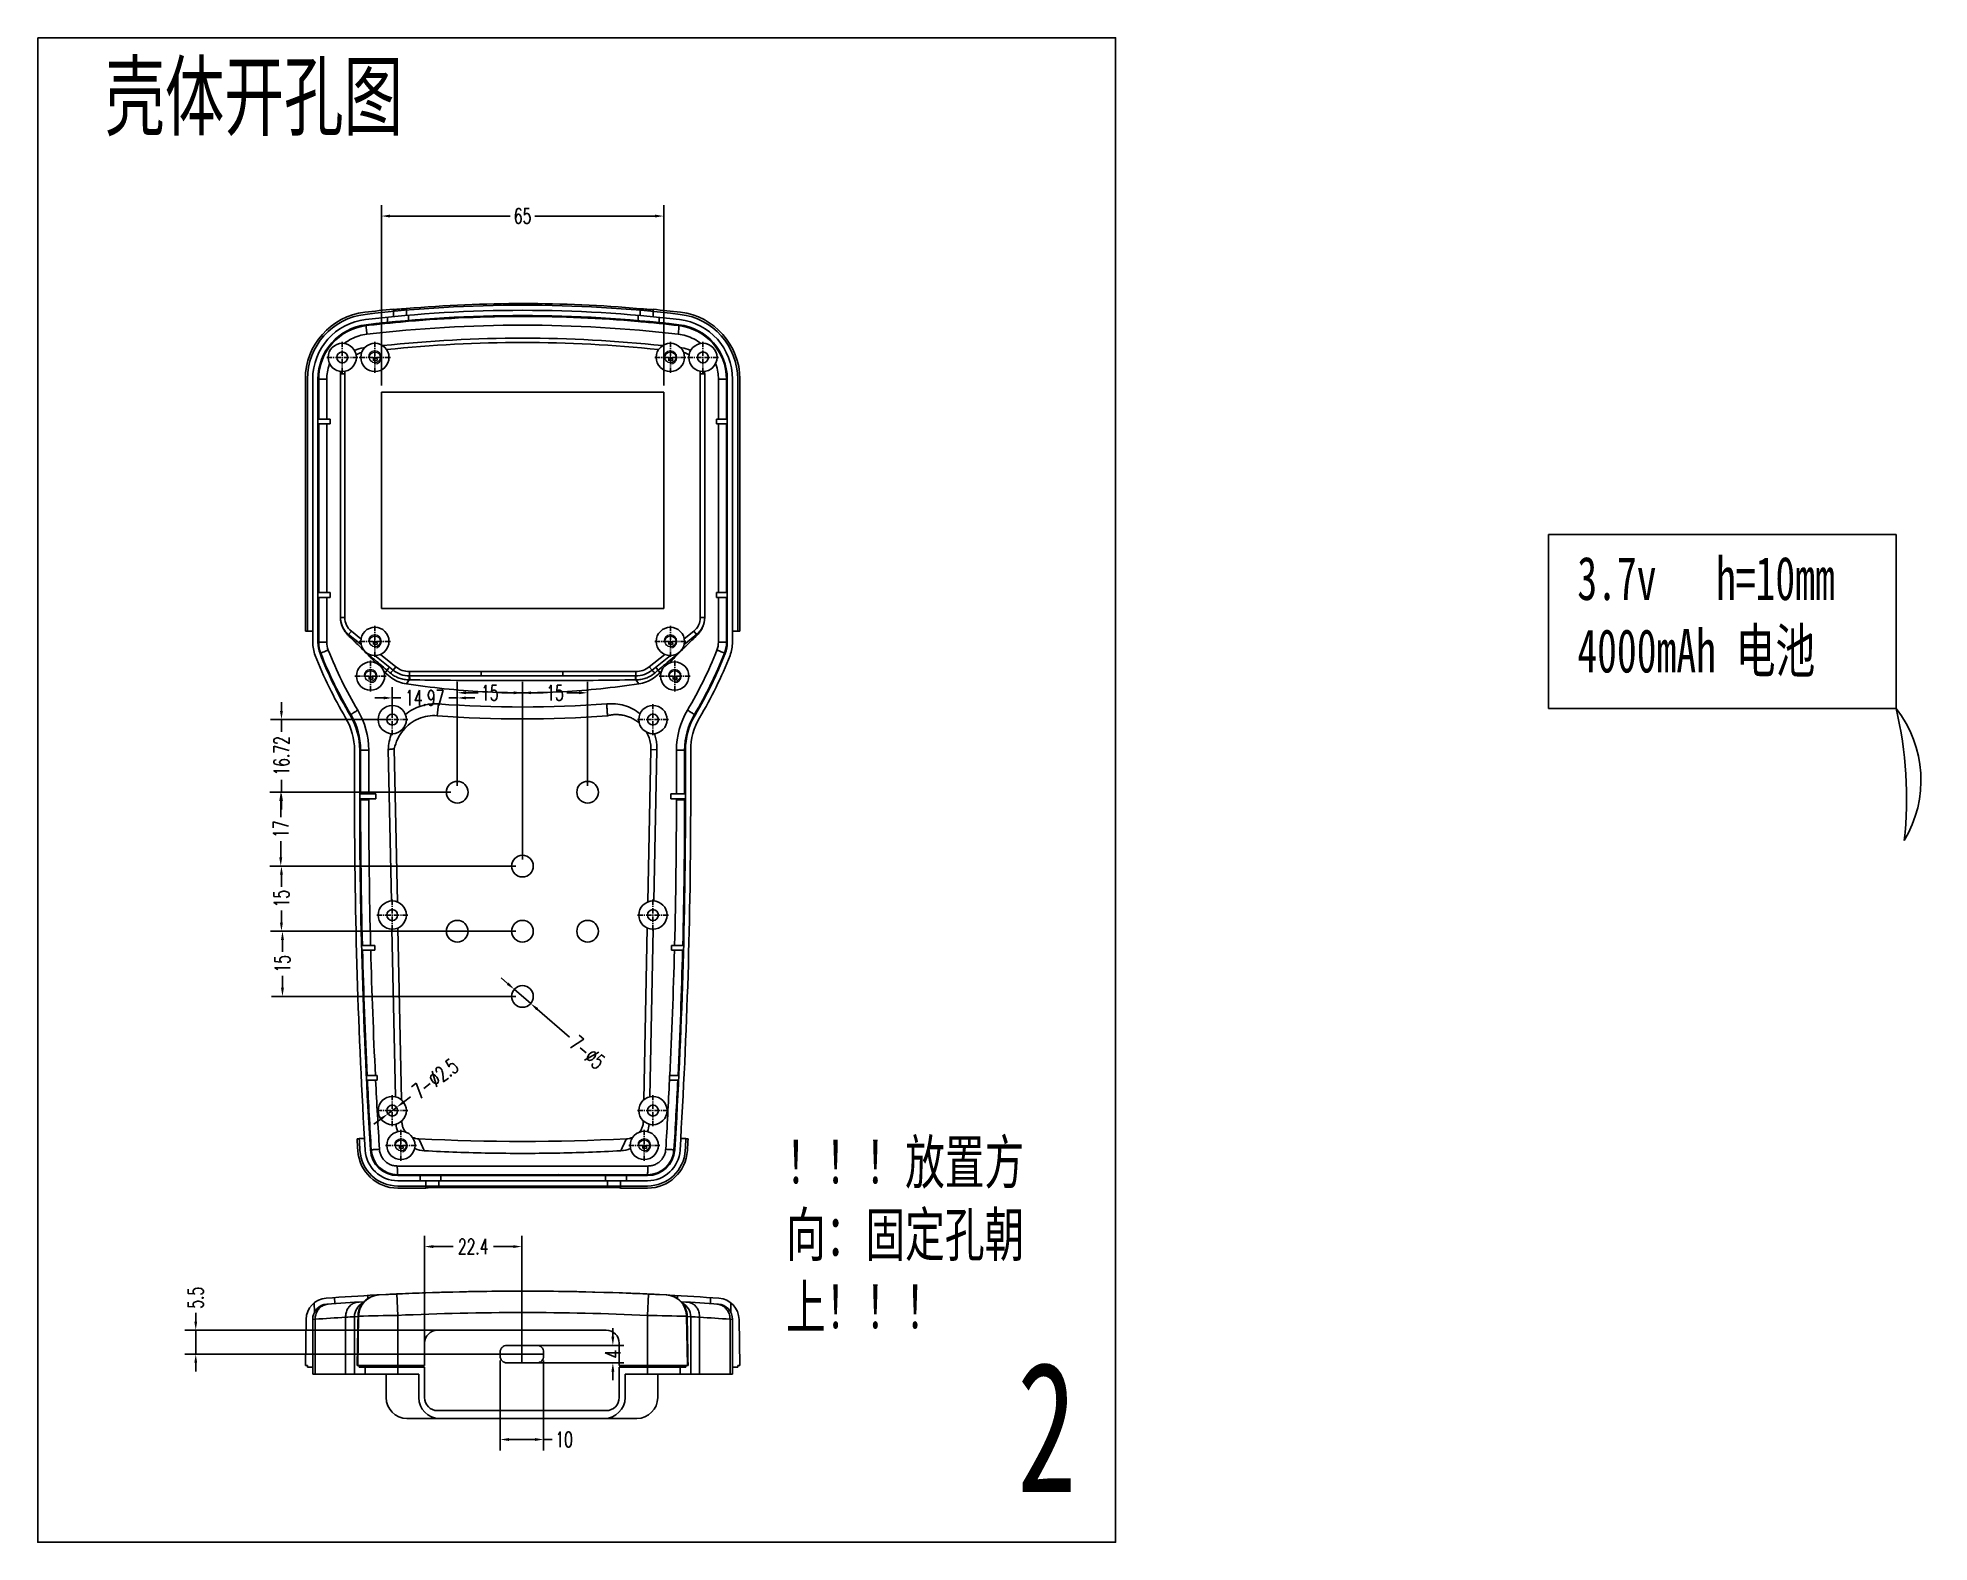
# Model space of a CAD drawing. Header units: millimetres. Extents: x 7503 to 9058, y 3855 to 4325.
# Drawn here: x 8622.7 to 9057.9, y 3898.6 to 4244.8 of the extents above; entities that cross this region are included whole.
import ezdxf

# ---------------------------------------------------------------- set-up
doc = ezdxf.new("R2010")
doc.units = ezdxf.units.MM
doc.linetypes.add('CENTER', pattern=[0.6, 0.375, -0.075, 0.075, -0.075])
doc.layers.add('02___PRT_ALL_AXES', color=7, linetype='Continuous')
doc.layers.add('03___PRT_ALL_CURVES', color=7, linetype='Continuous')
doc.layers.add('screw', color=33, linetype='Continuous', lineweight=13)
doc.styles.add('romans', font='romans.shx', dxfattribs={"width": 0.67, "bigfont": 'fangsong.shx'})
doc.styles.add('TXT', font='txt.shx', dxfattribs={"bigfont": 'gbcbig.shx'})
doc.styles.add('xs', font='', dxfattribs={"width": 0.67})
doc.styles.get('xs').set_extended_font_data('NSimSun')
doc.dimstyles.new('MSTD', dxfattribs={"dimtxt": 3.5, "dimasz": 2, "dimexe": 2.5, "dimexo": 1.5, "dimgap": 1, "dimtad": 0, "dimdsep": 46, "dimtxsty": 'romans', "dimcen": 0, "dimclrd": 5, "dimclre": 5, "dimclrt": 3, "dimadec": 1, "dimazin": 0, "dimtfac": 0.5, "dimtmove": 0, "dimatfit": 3, "dimfxl": 0, "dimarcsym": 0})

msp = doc.modelspace()

# ---------------------------------------------------------------- texts
at = {"color": 7, "insert": (8638.166, 4238.866), "char_height": 15, "attachment_point": 1, "style": 'xs'}
msp.add_mtext_dynamic_manual_height_columns('壳体开孔图', width=147.64068, gutter_width=12.5, heights=[0], dxfattribs=at)
at = {"layer": '02___PRT_ALL_AXES', "color": 6, "attachment_point": 1, "style": 'xs'}
for s, width, insert, char_height in [('！！！放置方向：固定孔朝上！！！', 66.3314, (8794.821, 3991.031), 10), ('2', 40.3581, (8848.003, 3940.093), 30)]:
    msp.add_mtext_dynamic_manual_height_columns(s, width=width, gutter_width=12.5, heights=[0], dxfattribs=dict(at, insert=insert, char_height=char_height))

# ---------------------------------------------------------------- blocks, each defined once
blk = doc.blocks.new('*D38')
at = {"color": 5, "lineweight": -2}
for p, q in [((8708.42, 4001.02), (8706.82, 3999.82)), ((8701.6, 3995.94), (8700, 3994.75)), ((8703.21, 3997.14), (8705.21, 3998.63))]:
    blk.add_line(p, q, dxfattribs=at)
at = {"color": 5}
for points in [[(8706.62, 4000.09), (8707.01, 3999.56), (8705.21, 3998.63)], [(8701.4, 3996.21), (8701.8, 3995.67), (8703.21, 3997.14)]]:
    blk.add_solid(points, dxfattribs=at)
at = {"layer": 'Defpoints', "color": 0}
for p in [(8703.21, 3997.14), (8705.21, 3998.63)]:
    blk.add_point(p, dxfattribs=at)
at = {"color": 3, "insert": (8714.1, 4005.25), "char_height": 3.5, "attachment_point": 5, "rotation": 36.6904, "style": 'romans'}
blk.add_mtext('7-∅2.5', dxfattribs=at)
blk = doc.blocks.new('screw_m3_l')
at = {"layer": 'screw', "color": 1, "linetype": 'CENTER', "ltscale": 1.524}
for p, q in [((-1.65, 0), (1.65, 0)), ((0, -1.65), (0, 1.65))]:
    blk.add_line(p, q, dxfattribs=at)
at = {"layer": 'screw', "color": 33}
blk.add_circle((0, 0), 1.25, dxfattribs=at)
at = {"layer": 'screw', "color": 92}
blk.add_arc((0, 0), 1.5, 270, 180, dxfattribs=at)
at = {"layer": 'screw', "color": 6, "style": 'TXT'}
blk.add_text('M3', height=0.6, dxfattribs=at).set_placement((-0.51, -0.75))
blk = doc.blocks.new('*D39')
at = {"color": 5, "lineweight": -2}
for p, q in [((8701.71, 4164.73), (8701.71, 4206.26)), ((8766.71, 4164.73), (8766.71, 4206.26)), ((8703.71, 4203.76), (8731.37, 4203.76)), ((8764.71, 4203.76), (8737.05, 4203.76))]:
    blk.add_line(p, q, dxfattribs=at)
at = {"color": 5}
for points in [[(8703.71, 4204.09), (8703.71, 4203.43), (8701.71, 4203.76)], [(8764.71, 4204.09), (8764.71, 4203.43), (8766.71, 4203.76)]]:
    blk.add_solid(points, dxfattribs=at)
at = {"layer": 'Defpoints', "color": 0}
for p in [(8766.71, 4203.76), (8701.71, 4163.23), (8766.71, 4163.23)]:
    blk.add_point(p, dxfattribs=at)
at = {"color": 3, "insert": (8734.21, 4203.76), "char_height": 3.5, "attachment_point": 5, "style": 'romans'}
blk.add_mtext('65', dxfattribs=at)
blk = doc.blocks.new('*D40')
at = {"color": 5, "lineweight": -2}
for p, q in [((8702.21, 4092.86), (8700.21, 4092.86)), ((8704.21, 4089.38), (8704.21, 4095.36)), ((8704.21, 4092.86), (8706.17, 4092.86)), ((8719.18, 4092.86), (8717.22, 4092.86)), ((8719.18, 4072.66), (8719.18, 4095.36)), ((8721.18, 4092.86), (8723.18, 4092.86))]:
    blk.add_line(p, q, dxfattribs=at)
at = {"color": 5}
for points in [[(8702.21, 4093.19), (8702.21, 4092.52), (8704.21, 4092.86)], [(8721.18, 4093.19), (8721.18, 4092.52), (8719.18, 4092.86)]]:
    blk.add_solid(points, dxfattribs=at)
at = {"layer": 'Defpoints', "color": 0}
for p in [(8704.21, 4092.86), (8704.21, 4087.88), (8719.18, 4071.16)]:
    blk.add_point(p, dxfattribs=at)
at = {"color": 3, "insert": (8711.69, 4092.86), "char_height": 3.5, "attachment_point": 5, "style": 'romans'}
blk.add_mtext('14.97', dxfattribs=at)
blk = doc.blocks.new('*D41')
at = {"color": 5, "lineweight": -2}
for p, q in [((8678.72, 4089.88), (8678.72, 4091.88)), ((8702.71, 4087.88), (8676.22, 4087.88)), ((8678.72, 4087.88), (8678.72, 4085.04)), ((8678.72, 4071.16), (8678.72, 4074)), ((8717.68, 4071.16), (8676.22, 4071.16)), ((8678.72, 4069.16), (8678.72, 4067.16))]:
    blk.add_line(p, q, dxfattribs=at)
at = {"color": 5}
for points in [[(8678.38, 4089.88), (8679.05, 4089.88), (8678.72, 4087.88)], [(8678.38, 4069.16), (8679.05, 4069.16), (8678.72, 4071.16)]]:
    blk.add_solid(points, dxfattribs=at)
at = {"layer": 'Defpoints', "color": 0}
for p in [(8678.72, 4087.88), (8704.21, 4087.88), (8719.18, 4071.16)]:
    blk.add_point(p, dxfattribs=at)
at = {"color": 3, "insert": (8678.72, 4079.52), "char_height": 3.5, "attachment_point": 5, "rotation": 90, "style": 'romans'}
blk.add_mtext('16.72', dxfattribs=at)
blk = doc.blocks.new('*D42')
at = {"color": 5, "lineweight": -2}
for p, q in [((8717.68, 4071.16), (8676.06, 4071.16)), ((8678.56, 4069.16), (8678.56, 4065.39)), ((8678.56, 4056.16), (8678.56, 4059.93)), ((8732.68, 4054.16), (8676.06, 4054.16))]:
    blk.add_line(p, q, dxfattribs=at)
at = {"color": 5}
for points in [[(8678.22, 4069.16), (8678.89, 4069.16), (8678.56, 4071.16)], [(8678.22, 4056.16), (8678.89, 4056.16), (8678.56, 4054.16)]]:
    blk.add_solid(points, dxfattribs=at)
at = {"layer": 'Defpoints', "color": 0}
for p in [(8678.56, 4071.16), (8719.18, 4071.16), (8734.18, 4054.16)]:
    blk.add_point(p, dxfattribs=at)
at = {"color": 3, "insert": (8678.56, 4062.66), "char_height": 3.5, "attachment_point": 5, "rotation": 90, "style": 'romans'}
blk.add_mtext('17', dxfattribs=at)
blk = doc.blocks.new('*D43')
at = {"color": 5, "lineweight": -2}
for p, q in [((8732.68, 4054.16), (8676.22, 4054.16)), ((8678.72, 4052.16), (8678.72, 4049.39)), ((8678.72, 4041.16), (8678.72, 4043.93)), ((8732.68, 4039.16), (8676.22, 4039.16))]:
    blk.add_line(p, q, dxfattribs=at)
at = {"color": 5}
for points in [[(8678.38, 4052.16), (8679.05, 4052.16), (8678.72, 4054.16)], [(8678.38, 4041.16), (8679.05, 4041.16), (8678.72, 4039.16)]]:
    blk.add_solid(points, dxfattribs=at)
at = {"layer": 'Defpoints', "color": 0}
for p in [(8678.72, 4054.16), (8734.18, 4054.16), (8734.18, 4039.16)]:
    blk.add_point(p, dxfattribs=at)
at = {"color": 3, "insert": (8678.72, 4046.66), "char_height": 3.5, "attachment_point": 5, "rotation": 90, "style": 'romans'}
blk.add_mtext('15', dxfattribs=at)
blk = doc.blocks.new('*D44')
at = {"color": 5, "lineweight": -2}
for p, q in [((8719.18, 4072.66), (8719.18, 4096.54)), ((8734.18, 4055.66), (8734.18, 4096.54)), ((8721.18, 4094.04), (8723.95, 4094.04)), ((8732.18, 4094.04), (8729.41, 4094.04))]:
    blk.add_line(p, q, dxfattribs=at)
at = {"color": 5}
for points in [[(8721.18, 4094.37), (8721.18, 4093.71), (8719.18, 4094.04)], [(8732.18, 4094.37), (8732.18, 4093.71), (8734.18, 4094.04)]]:
    blk.add_solid(points, dxfattribs=at)
at = {"layer": 'Defpoints', "color": 0}
for p in [(8719.18, 4094.04), (8719.18, 4071.16), (8734.18, 4054.16)]:
    blk.add_point(p, dxfattribs=at)
at = {"color": 3, "insert": (8726.68, 4094.04), "char_height": 3.5, "attachment_point": 5, "style": 'romans'}
blk.add_mtext('15', dxfattribs=at)
blk = doc.blocks.new('*D45')
at = {"color": 5, "lineweight": -2}
for p, q in [((8734.18, 4055.66), (8734.18, 4096.54)), ((8749.18, 4072.66), (8749.18, 4096.54)), ((8736.18, 4094.04), (8738.95, 4094.04)), ((8747.18, 4094.04), (8744.41, 4094.04))]:
    blk.add_line(p, q, dxfattribs=at)
at = {"color": 5}
for points in [[(8736.18, 4094.37), (8736.18, 4093.71), (8734.18, 4094.04)], [(8747.18, 4094.37), (8747.18, 4093.71), (8749.18, 4094.04)]]:
    blk.add_solid(points, dxfattribs=at)
at = {"layer": 'Defpoints', "color": 0}
for p in [(8734.18, 4094.04), (8749.18, 4071.16), (8734.18, 4054.16)]:
    blk.add_point(p, dxfattribs=at)
at = {"color": 3, "insert": (8741.68, 4094.04), "char_height": 3.5, "attachment_point": 5, "style": 'romans'}
blk.add_mtext('15', dxfattribs=at)
blk = doc.blocks.new('*D46')
at = {"color": 5, "lineweight": -2}
for p, q in [((8732.68, 4039.16), (8676.45, 4039.16)), ((8678.95, 4037.16), (8678.95, 4034.39)), ((8678.95, 4026.16), (8678.95, 4028.93)), ((8732.68, 4024.16), (8676.45, 4024.16))]:
    blk.add_line(p, q, dxfattribs=at)
at = {"color": 5}
for points in [[(8678.62, 4037.16), (8679.29, 4037.16), (8678.95, 4039.16)], [(8678.62, 4026.16), (8679.29, 4026.16), (8678.95, 4024.16)]]:
    blk.add_solid(points, dxfattribs=at)
at = {"layer": 'Defpoints', "color": 0}
for p in [(8678.95, 4039.16), (8734.18, 4039.16), (8734.18, 4024.16)]:
    blk.add_point(p, dxfattribs=at)
at = {"color": 3, "insert": (8678.95, 4031.66), "char_height": 3.5, "attachment_point": 5, "rotation": 90, "style": 'romans'}
blk.add_mtext('15', dxfattribs=at)
blk = doc.blocks.new('*D47')
at = {"color": 5, "lineweight": -2}
for p, q in [((8730.77, 4027.1), (8729.26, 4028.41)), ((8732.29, 4025.8), (8736.07, 4022.53)), ((8745.01, 4014.81), (8737.59, 4021.22))]:
    blk.add_line(p, q, dxfattribs=at)
at = {"color": 5}
for points in [[(8730.99, 4027.36), (8730.56, 4026.85), (8732.29, 4025.8)], [(8737.8, 4021.47), (8737.37, 4020.97), (8736.07, 4022.53)]]:
    blk.add_solid(points, dxfattribs=at)
at = {"layer": 'Defpoints', "color": 0}
for p in [(8732.29, 4025.8), (8736.07, 4022.53)]:
    blk.add_point(p, dxfattribs=at)
at = {"color": 3, "insert": (8749.1, 4011.27), "char_height": 3.5, "attachment_point": 5, "rotation": 319.189, "style": 'romans'}
blk.add_mtext('7-∅5', dxfattribs=at)
blk = doc.blocks.new('*D65')
at = {"layer": '02___PRT_ALL_AXES', "color": 5, "lineweight": -2}
for p, q in [((8711.65, 3943.29), (8711.65, 3969.09)), ((8713.65, 3966.59), (8718.22, 3966.59)), ((8732.05, 3966.59), (8727.48, 3966.59)), ((8734.05, 3943.34), (8734.05, 3969.09))]:
    blk.add_line(p, q, dxfattribs=at)
at = {"layer": '02___PRT_ALL_AXES', "color": 5}
for points in [[(8713.65, 3966.92), (8713.65, 3966.26), (8711.65, 3966.59)], [(8732.05, 3966.92), (8732.05, 3966.26), (8734.05, 3966.59)]]:
    blk.add_solid(points, dxfattribs=at)
at = {"layer": 'Defpoints', "color": 0}
for p in [(8711.65, 3966.59), (8711.65, 3941.79), (8734.05, 3941.84)]:
    blk.add_point(p, dxfattribs=at)
at = {"layer": '02___PRT_ALL_AXES', "color": 3, "insert": (8722.85, 3966.59), "char_height": 3.5, "attachment_point": 5, "style": 'romans'}
blk.add_mtext('22.4', dxfattribs=at)
blk = doc.blocks.new('*D66')
at = {"layer": '02___PRT_ALL_AXES', "color": 5, "lineweight": -2}
for p, q in [((8658.99, 3949.34), (8658.99, 3951.34)), ((8732.55, 3947.34), (8656.49, 3947.34)), ((8658.99, 3941.84), (8658.99, 3947.34)), ((8732.55, 3941.84), (8656.49, 3941.84)), ((8658.99, 3939.84), (8658.99, 3937.84))]:
    blk.add_line(p, q, dxfattribs=at)
at = {"layer": '02___PRT_ALL_AXES', "color": 5}
for points in [[(8658.66, 3949.34), (8659.32, 3949.34), (8658.99, 3947.34)], [(8658.66, 3939.84), (8659.32, 3939.84), (8658.99, 3941.84)]]:
    blk.add_solid(points, dxfattribs=at)
at = {"layer": 'Defpoints', "color": 0}
for p in [(8658.99, 3947.34), (8734.05, 3947.34), (8734.05, 3941.84)]:
    blk.add_point(p, dxfattribs=at)
at = {"layer": '02___PRT_ALL_AXES', "color": 3, "insert": (8658.99, 3954.8), "char_height": 3.5, "attachment_point": 5, "rotation": 90, "style": 'romans'}
blk.add_mtext('5.5', dxfattribs=at)
blk = doc.blocks.new('*D67')
at = {"layer": '02___PRT_ALL_AXES', "color": 5, "lineweight": -2}
for p, q in [((8754.98, 3945.84), (8754.98, 3947.84)), ((8735.55, 3943.84), (8757.48, 3943.84)), ((8754.98, 3943.84), (8754.98, 3943.68)), ((8735.55, 3939.84), (8757.48, 3939.84)), ((8754.98, 3939.84), (8754.98, 3940)), ((8754.98, 3937.84), (8754.98, 3935.84))]:
    blk.add_line(p, q, dxfattribs=at)
at = {"layer": '02___PRT_ALL_AXES', "color": 5}
for points in [[(8754.65, 3945.84), (8755.31, 3945.84), (8754.98, 3943.84)], [(8754.65, 3937.84), (8755.31, 3937.84), (8754.98, 3939.84)]]:
    blk.add_solid(points, dxfattribs=at)
at = {"layer": 'Defpoints', "color": 0}
for p in [(8734.05, 3943.84), (8734.05, 3939.84), (8754.98, 3939.84)]:
    blk.add_point(p, dxfattribs=at)
at = {"layer": '02___PRT_ALL_AXES', "color": 3, "insert": (8754.98, 3941.84), "char_height": 3.5, "attachment_point": 5, "rotation": 90, "style": 'romans'}
blk.add_mtext('4', dxfattribs=at)
blk = doc.blocks.new('*D68')
at = {"layer": '02___PRT_ALL_AXES', "color": 5, "lineweight": -2}
for p, q in [((8729.05, 3940.34), (8729.05, 3919.69)), ((8739.05, 3940.34), (8739.05, 3919.69)), ((8731.05, 3922.19), (8737.05, 3922.19)), ((8739.05, 3922.19), (8741.05, 3922.19))]:
    blk.add_line(p, q, dxfattribs=at)
at = {"layer": '02___PRT_ALL_AXES', "color": 5}
for points in [[(8731.05, 3922.52), (8731.05, 3921.85), (8729.05, 3922.19)], [(8737.05, 3922.52), (8737.05, 3921.85), (8739.05, 3922.19)]]:
    blk.add_solid(points, dxfattribs=at)
at = {"layer": 'Defpoints', "color": 0}
for p in [(8729.05, 3941.84), (8739.05, 3941.84), (8739.05, 3922.19)]:
    blk.add_point(p, dxfattribs=at)
at = {"layer": '02___PRT_ALL_AXES', "color": 3, "insert": (8743.78, 3922.19), "char_height": 3.5, "attachment_point": 5, "style": 'romans'}
blk.add_mtext('10', dxfattribs=at)
blk = doc.blocks.new('电池4000mAh')
at = {"layer": '02___PRT_ALL_AXES', "color": 6}
for p, q in [((1466.97, 274.99), (1546.97, 274.99)), ((1466.97, 234.99), (1466.97, 274.99)), ((1546.97, 274.99), (1546.97, 234.99)), ((1546.97, 234.99), (1466.97, 234.99))]:
    blk.add_line(p, q, dxfattribs=at)
for centre, radius, start, end in [((1525.81, 218.41), 26.88, 328.9988, 38.0781), ((1460.1, 214.35), 89.29, 353.71, 13.367)]:
    blk.add_arc(centre, radius, start, end, dxfattribs=at)
at = {"layer": '02___PRT_ALL_AXES', "color": 6, "insert": (1473.62, 269.94), "char_height": 10, "attachment_point": 1, "style": 'xs'}
blk.add_mtext_dynamic_manual_height_columns('3.7v   h=10mm \\P4000mAh 电池', width=69.0894, gutter_width=12.5, heights=[0], dxfattribs=at)

# ---------------------------------------------------------------- dimensions: what is measured, and where the dimension line sits
at = {"color": 7}
for base, p1, p2, picture, middle in [((8766.71, 4203.759), (8701.71, 4163.226), (8766.71, 4163.226), '*D39', (8734.21, 4203.759)), ((8719.18, 4094.038), (8734.18, 4054.162), (8719.18, 4071.162), '*D44', (8726.68, 4094.038)), ((8734.18, 4094.038), (8749.18, 4071.162), (8734.18, 4054.162), '*D45', (8741.68, 4094.038)), ((8704.21, 4092.858), (8719.18, 4071.162), (8704.21, 4087.882), '*D40', (8711.695, 4092.858))]:
    dim = msp.add_linear_dim(base=base, p1=p1, p2=p2, dimstyle='MSTD', dxfattribs=at)
    dim.commit()
    dim.dimension.update_dxf_attribs({"geometry": picture, "text_midpoint": middle})
for base, p1, p2, picture, middle in [((8678.715, 4087.882), (8719.18, 4071.162), (8704.21, 4087.882), '*D41', (8678.715, 4079.522)), ((8678.556, 4071.162), (8734.18, 4054.162), (8719.18, 4071.162), '*D42', (8678.556, 4062.662)), ((8678.715, 4054.162), (8734.18, 4039.162), (8734.18, 4054.162), '*D43', (8678.715, 4046.662)), ((8678.954, 4039.162), (8734.18, 4024.162), (8734.18, 4039.162), '*D46', (8678.954, 4031.662))]:
    dim = msp.add_linear_dim(base=base, p1=p1, p2=p2, angle=90, dimstyle='MSTD', dxfattribs=at)
    dim.commit()
    dim.dimension.update_dxf_attribs({"geometry": picture, "text_midpoint": middle})
dim = msp.add_diameter_dim_2p(p1=(8732.287, 4025.796), p2=(8736.072, 4022.528), text='7-<>', dimstyle='MSTD', dxfattribs=at)
dim.commit()
dim.dimension.update_dxf_attribs({"geometry": '*D47', "text_midpoint": (8749.105, 4011.274), "dimtype": 163})
dim = msp.add_diameter_dim_2p(p1=(8703.207, 3997.135), p2=(8705.212, 3998.629), text='7-<>', dimstyle='MSTD')
dim.commit()
dim.dimension.update_dxf_attribs({"geometry": '*D38', "text_midpoint": (8714.101, 4005.252)})
at = {"layer": '02___PRT_ALL_AXES', "color": 6}
for base, p1, p2, picture, middle in [((8711.65, 3966.589), (8734.05, 3941.84), (8711.65, 3941.79), '*D65', (8722.85, 3966.589)), ((8739.05, 3922.185), (8729.05, 3941.84), (8739.05, 3941.84), '*D68', (8743.781, 3922.185))]:
    dim = msp.add_linear_dim(base=base, p1=p1, p2=p2, dimstyle='MSTD', dxfattribs=at)
    dim.commit()
    dim.dimension.update_dxf_attribs({"geometry": picture, "text_midpoint": middle})
for base, p1, p2, picture, middle in [((8658.99, 3947.34), (8734.05, 3941.84), (8734.05, 3947.34), '*D66', (8658.99, 3954.797)), ((8754.979, 3939.84), (8734.05, 3943.84), (8734.05, 3939.84), '*D67', (8754.979, 3941.84))]:
    dim = msp.add_linear_dim(base=base, p1=p1, p2=p2, angle=90, dimstyle='MSTD', dxfattribs=at)
    dim.commit()
    dim.dimension.update_dxf_attribs({"geometry": picture, "text_midpoint": middle})

# ---------------------------------------------------------------- linework, layer by layer
at = {"color": 7, "linetype": 'Continuous'}
for p, q in [((8698.232, 4178.746), (8698.254, 4178.554)), ((8703.119, 4180.49), (8703.119, 4179.284)), ((8704.469, 4182.326), (8704.469, 4180.624)), ((8707.438, 4182.47), (8707.469, 4182.473)), ((8707.469, 4180.9), (8707.469, 4182.473)), ((8707.919, 4180.939), (8707.919, 4179.735)), ((8760.819, 4179.707), (8760.819, 4180.911)), ((8761.269, 4180.872), (8761.269, 4182.445)), ((8761.269, 4182.445), (8761.301, 4182.442)), ((8764.269, 4180.593), (8764.269, 4182.295)), ((8765.619, 4179.251), (8765.619, 4180.457)), ((8770.188, 4178.746), (8770.165, 4178.554)), ((8697.852, 4173.464), (8697.581, 4173.431)), ((8770.839, 4173.431), (8770.567, 4173.464)), ((8684.216, 4108.248), (8684.216, 4166.233)), ((8684.71, 4108.227), (8684.71, 4166.233)), ((8685.91, 4166.233), (8685.91, 4105.664)), ((8687.11, 4105.664), (8687.11, 4166.233)), ((8687.11, 4166.233), (8689.15, 4166.233)), ((8687.294, 4166.233), (8687.294, 4157.026)), ((8689.15, 4166.233), (8689.15, 4157.026)), ((8692.31, 4167.475), (8692.31, 4111.353)), ((8693.31, 4167.475), (8692.31, 4167.475)), ((8693.31, 4167.475), (8693.31, 4111.353)), ((8775.11, 4111.353), (8775.11, 4167.475)), ((8775.11, 4167.475), (8776.11, 4167.475)), ((8776.11, 4111.353), (8776.11, 4167.475)), ((8779.268, 4157.026), (8779.268, 4166.233)), ((8781.309, 4166.233), (8779.268, 4166.233)), ((8781.125, 4157.026), (8781.125, 4166.233)), ((8781.309, 4166.233), (8781.309, 4105.664)), ((8782.509, 4105.664), (8782.509, 4166.233)), ((8783.71, 4166.233), (8783.71, 4108.227)), ((8784.203, 4166.233), (8784.203, 4108.248)), ((8701.71, 4113.426), (8701.71, 4163.226)), ((8701.71, 4163.226), (8766.71, 4163.226)), ((8766.71, 4163.226), (8766.71, 4113.426)), ((8689.929, 4157.026), (8687.112, 4157.026)), ((8689.929, 4155.926), (8689.929, 4157.026)), ((8778.81, 4157.026), (8778.81, 4155.926)), ((8781.308, 4157.026), (8778.81, 4157.026)), ((8687.112, 4155.926), (8689.929, 4155.926)), ((8687.294, 4155.926), (8687.294, 4117.101)), ((8689.15, 4155.926), (8689.15, 4117.101)), ((8778.81, 4155.926), (8781.308, 4155.926)), ((8779.268, 4117.101), (8779.268, 4155.926)), ((8781.125, 4117.101), (8781.125, 4155.926)), ((8689.929, 4117.101), (8687.112, 4117.101)), ((8687.112, 4116.001), (8689.929, 4116.001)), ((8687.294, 4116.001), (8687.294, 4105.664)), ((8689.15, 4116.001), (8689.15, 4105.664)), ((8689.929, 4116.001), (8689.929, 4117.101)), ((8766.71, 4113.426), (8701.71, 4113.426)), ((8781.308, 4117.101), (8778.81, 4117.101)), ((8778.81, 4117.101), (8778.81, 4116.001)), ((8778.81, 4116.001), (8781.308, 4116.001)), ((8779.268, 4105.664), (8779.268, 4116.001)), ((8781.125, 4105.664), (8781.125, 4116.001)), ((8693.31, 4111.353), (8692.31, 4111.353)), ((8692.31, 4111.345), (8692.31, 4111.283)), ((8692.31, 4111.283), (8692.31, 4111.294)), ((8775.11, 4111.353), (8776.11, 4111.353)), ((8684.71, 4108.248), (8684.216, 4108.248)), ((8685.91, 4108.227), (8684.71, 4108.227)), ((8687.11, 4105.664), (8689.15, 4105.664)), ((8694.809, 4108.232), (8694.183, 4107.451)), ((8696.655, 4104.779), (8696.526, 4104.906)), ((8773.611, 4108.232), (8774.236, 4107.451)), ((8781.309, 4105.664), (8779.268, 4105.664)), ((8783.71, 4108.227), (8782.509, 4108.227)), ((8784.203, 4108.248), (8783.71, 4108.248)), ((8687.598, 4103.078), (8687.769, 4103.145)), ((8705.053, 4100.024), (8704.428, 4099.244)), ((8763.366, 4100.024), (8763.991, 4099.244)), ((8771.014, 4104.021), (8770.546, 4103.617)), ((8780.821, 4103.078), (8780.65, 4103.145)), ((8702.245, 4099.049), (8702.608, 4098.67)), ((8702.608, 4098.67), (8703.025, 4099.231)), ((8707.467, 4096.099), (8708.132, 4097.04)), ((8708.179, 4098.926), (8708.179, 4097.926)), ((8708.179, 4098.926), (8724.655, 4098.926)), ((8708.179, 4097.926), (8724.655, 4097.926)), ((8724.655, 4098.926), (8724.655, 4097.926)), ((8724.655, 4098.926), (8743.481, 4098.926)), ((8724.655, 4097.926), (8743.481, 4097.926)), ((8743.481, 4098.926), (8743.481, 4097.926)), ((8743.481, 4098.926), (8760.24, 4098.926)), ((8743.481, 4097.926), (8760.24, 4097.926)), ((8760.24, 4098.926), (8760.24, 4097.926)), ((8760.944, 4096.094), (8760.272, 4097.044)), ((8765.825, 4098.676), (8765.402, 4099.245)), ((8766.169, 4099.034), (8765.825, 4098.676)), ((8714.839, 4091.472), (8714.564, 4088.771)), ((8694.506, 4088.924), (8694.67, 4089.021)), ((8773.914, 4088.924), (8773.749, 4089.021)), ((8695.529, 4080.814), (8695.529, 4069.389)), ((8696.729, 4069.389), (8696.729, 4080.814)), ((8696.729, 4080.814), (8698.809, 4080.814)), ((8696.923, 4080.814), (8696.923, 4070.762)), ((8698.809, 4080.814), (8698.809, 4070.762)), ((8703.299, 4081), (8704.013, 4046.126)), ((8704.672, 4081.163), (8705.398, 4045.907)), ((8763.027, 4045.909), (8763.749, 4080.975)), ((8765.126, 4080.945), (8763.749, 4080.975)), ((8764.414, 4046.125), (8765.126, 4080.945)), ((8771.69, 4080.814), (8769.608, 4080.814)), ((8769.608, 4070.762), (8769.608, 4080.814)), ((8771.496, 4070.762), (8771.496, 4080.814)), ((8771.69, 4080.814), (8771.69, 4069.389)), ((8772.89, 4069.389), (8772.89, 4080.814)), ((8700.429, 4070.762), (8696.731, 4070.762)), ((8696.731, 4069.662), (8700.429, 4069.662)), ((8696.923, 4069.662), (8696.923, 4069.389)), ((8698.809, 4069.662), (8698.809, 4069.389)), ((8700.429, 4069.662), (8700.429, 4070.762)), ((8771.688, 4070.762), (8768.31, 4070.762)), ((8768.31, 4070.762), (8768.31, 4069.662)), ((8768.31, 4069.662), (8771.688, 4069.662)), ((8769.608, 4069.389), (8769.608, 4069.662)), ((8771.496, 4069.389), (8771.496, 4069.662)), ((8696.729, 4069.389), (8698.809, 4069.389)), ((8771.69, 4069.389), (8769.608, 4069.389)), ((8704.146, 4039.633), (8704.936, 4001.05)), ((8705.521, 4039.908), (8706.337, 4000.339)), ((8762.087, 4000.343), (8762.903, 4039.906)), ((8763.49, 4001.051), (8764.281, 4039.633)), ((8697.182, 4034.812), (8700.229, 4034.812)), ((8700.229, 4035.912), (8697.203, 4035.912)), ((8700.229, 4034.812), (8700.229, 4035.912)), ((8771.265, 4035.912), (8768.51, 4035.912)), ((8768.51, 4035.912), (8768.51, 4034.812)), ((8768.51, 4034.812), (8771.183, 4034.812)), ((8698.304, 4004.862), (8700.729, 4004.862)), ((8700.729, 4005.962), (8698.312, 4005.962)), ((8700.729, 4004.862), (8700.729, 4005.962)), ((8770.169, 4005.962), (8768.01, 4005.962)), ((8768.01, 4005.962), (8768.01, 4004.862)), ((8768.01, 4004.862), (8770.051, 4004.862)), ((8696.128, 3991.411), (8696.622, 3991.411)), ((8696.621, 3991.432), (8697.824, 3991.432)), ((8706.17, 3995.29), (8706.441, 3995.296)), ((8706.437, 3995.515), (8706.441, 3995.296)), ((8761.983, 3995.297), (8761.988, 3995.51)), ((8762.248, 3995.291), (8761.983, 3995.297)), ((8770.596, 3991.432), (8771.798, 3991.432)), ((8771.797, 3991.411), (8772.291, 3991.411)), ((8699.181, 3988.849), (8699.376, 3988.861)), ((8769.239, 3988.849), (8769.043, 3988.861)), ((8705.376, 3985.131), (8763.042, 3985.131)), ((8705.469, 3983.131), (8710.619, 3983.135)), ((8705.469, 3982.932), (8705.469, 3983.131)), ((8705.469, 3982.932), (8762.951, 3982.932)), ((8710.619, 3983.135), (8715.419, 3983.137)), ((8710.619, 3982.932), (8710.619, 3981.732)), ((8715.419, 3983.137), (8742.369, 3983.141)), ((8715.419, 3982.932), (8715.419, 3981.732)), ((8742.369, 3983.141), (8750.369, 3983.138)), ((8749.369, 3983.041), (8743.369, 3983.041)), ((8743.369, 3982.978), (8749.369, 3982.978)), ((8750.369, 3983.138), (8753.319, 3983.137)), ((8753.319, 3983.137), (8758.119, 3983.135)), ((8753.319, 3981.732), (8753.319, 3982.932)), ((8758.119, 3983.135), (8762.951, 3983.131)), ((8758.119, 3981.732), (8758.119, 3982.932)), ((8762.951, 3982.932), (8762.951, 3983.131)), ((8705.469, 3981.732), (8762.951, 3981.732)), ((8705.469, 3980.532), (8762.951, 3980.532)), ((8711.969, 3980.038), (8705.469, 3980.038)), ((8711.969, 3980.038), (8711.969, 3981.732)), ((8714.969, 3980.165), (8714.969, 3981.732)), ((8753.769, 3980.165), (8714.969, 3980.165)), ((8753.769, 3980.165), (8753.769, 3981.732)), ((8756.769, 3980.038), (8756.769, 3981.732)), ((8762.951, 3980.038), (8756.769, 3980.038)), ((8686.276, 3953.661), (8686.319, 3951.486)), ((8690.94, 3954.864), (8690.966, 3953.462)), ((8698.575, 3955.341), (8698.575, 3954.623)), ((8705.469, 3950.765), (8705.24, 3955.681)), ((8762.951, 3950.75), (8763.182, 3955.666)), ((8769.845, 3954.606), (8769.845, 3955.323)), ((8777.479, 3954.842), (8777.453, 3953.462)), ((8782.143, 3953.638), (8782.1, 3951.486)), ((8684.216, 3939.24), (8684.382, 3949.821)), ((8686.48, 3949.868), (8685.91, 3949.844)), ((8685.91, 3949.844), (8685.91, 3937.24)), ((8686.48, 3949.868), (8686.48, 3937.24)), ((8693.473, 3950.311), (8693.473, 3937.24)), ((8695.529, 3950.459), (8696.34, 3950.503)), ((8695.529, 3950.459), (8695.529, 3937.24)), ((8696.292, 3939.24), (8696.469, 3950.569)), ((8696.469, 3950.569), (8696.341, 3950.562)), ((8705.469, 3937.24), (8705.469, 3950.765)), ((8762.951, 3937.24), (8762.951, 3950.75)), ((8772.127, 3939.24), (8771.95, 3950.552)), ((8772.078, 3950.545), (8771.95, 3950.552)), ((8772.079, 3950.503), (8772.89, 3950.459)), ((8772.89, 3950.459), (8772.89, 3937.24)), ((8774.946, 3950.311), (8774.946, 3937.24)), ((8782.509, 3949.844), (8781.939, 3949.868)), ((8781.939, 3949.868), (8781.939, 3937.24)), ((8782.509, 3949.844), (8782.509, 3937.24)), ((8784.203, 3939.24), (8784.037, 3949.798)), ((8711.65, 3939.24), (8711.65, 3944.34)), ((8714.65, 3947.34), (8753.45, 3947.34)), ((8756.45, 3939.24), (8756.45, 3944.34)), ((8684.216, 3939.24), (8684.71, 3939.24)), ((8684.71, 3939.24), (8684.71, 3938.84)), ((8696.128, 3939.24), (8711.65, 3939.24)), ((8696.622, 3939.24), (8696.621, 3938.84)), ((8696.785, 3938.84), (8696.785, 3939.24)), ((8756.45, 3939.24), (8772.291, 3939.24)), ((8771.635, 3938.84), (8771.635, 3939.24)), ((8771.798, 3938.84), (8771.797, 3939.24)), ((8783.71, 3939.24), (8783.71, 3938.84)), ((8783.71, 3939.24), (8784.203, 3939.24)), ((8684.71, 3938.84), (8685.91, 3938.84)), ((8710.3, 3937.24), (8685.91, 3937.24)), ((8696.621, 3938.84), (8711.65, 3938.84)), ((8697.983, 3938.84), (8697.983, 3937.24)), ((8702.8, 3937.24), (8702.8, 3931.84)), ((8710.3, 3937.24), (8710.3, 3931.84)), ((8711.65, 3938.84), (8711.65, 3931.84)), ((8756.45, 3938.84), (8756.45, 3931.84)), ((8756.45, 3938.84), (8771.798, 3938.84)), ((8757.8, 3937.24), (8757.8, 3931.84)), ((8782.509, 3937.24), (8757.8, 3937.24)), ((8765.3, 3937.24), (8765.3, 3931.84)), ((8770.436, 3938.84), (8770.436, 3937.24)), ((8782.509, 3938.84), (8783.71, 3938.84)), ((8760.5, 3927.04), (8707.6, 3927.04)), ((8753.45, 3928.84), (8714.65, 3928.84))]:
    msp.add_line(p, q, dxfattribs=at)
at = {"color": 1}
msp.add_lwpolyline([(8730.55, 3939.84), (8737.55, 3939.84, 0.4142136), (8739.05, 3941.34), (8739.05, 3942.34, 0.4142136), (8737.55, 3943.84), (8730.55, 3943.84, 0.4142136), (8729.05, 3942.34), (8729.05, 3941.34, 0.4142136)], format="xyb", close=True, dxfattribs=at)
for centre in [(8692.71, 4171.226), (8775.71, 4171.226), (8704.21, 4087.882), (8764.21, 4087.882), (8704.21, 4042.882), (8764.21, 4042.882), (8704.21, 3997.882), (8764.21, 3997.882)]:
    msp.add_circle(centre, 1.25)
for centre in [(8719.18, 4071.162), (8749.18, 4071.162), (8734.18, 4054.162), (8719.18, 4039.162), (8734.18, 4039.162), (8749.18, 4039.162), (8734.18, 4024.162)]:
    msp.add_circle(centre, 2.5, dxfattribs=at)
at = {"color": 7, "linetype": 'Continuous'}
for centre, radius, start, end in [((8734.21, 3874.164), 309.1, 83.26329, 96.73671), ((8734.21, 3874.164), 309.466, 84.98367, 94.95699), ((8699.71, 4166.233), 15.494, 96.73671, 180), ((8699.71, 4166.233), 15, 96.73671, 180), ((8699.71, 4166.233), 13.8, 96.73671, 180), ((8699.71, 4166.233), 12.6, 96.73671, 180), ((8699.7, 4166.233), 12.406, 96.69037, 179.99706), ((8734.21, 3874.164), 309.594, 95.51247, 96.73671), ((8734.21, 3874.164), 307.9, 83.26329, 96.73671), ((8734.21, 3874.164), 306.7, 83.26329, 96.73671), ((8734.201, 3871.884), 308.769, 95.77447, 96.68557), ((8734.208, 3869.867), 308.787, 83.33556, 96.66399), ((8734.214, 3871.761), 308.894, 94.87992, 95.77449), ((8734.208, 3871.828), 308.826, 85.0601, 94.87995), ((8734.203, 3871.765), 308.889, 84.16549, 85.06015), ((8734.21, 3874.164), 309.594, 83.26329, 84.42815), ((8734.216, 3871.891), 308.763, 83.31397, 84.16551), ((8768.72, 4166.233), 12.406, 0.00294, 83.30924), ((8768.71, 4166.233), 12.6, 0, 83.26329), ((8768.71, 4166.233), 13.8, 0, 83.26329), ((8768.71, 4166.233), 15, 0, 83.26329), ((8768.71, 4166.233), 15.494, 0, 83.26329), ((8734.21, 3874.164), 301.5, 83.86737, 96.13263), ((8698.31, 4167.475), 6, 96.97804, 117.36918), ((8770.11, 4167.475), 6, 62.63082, 83.02196), ((8698.31, 4167.475), 6, 174.99768, 180), ((8770.11, 4167.475), 6, 0, 5.00232), ((8697.31, 4111.353), 5, 180, 231.3), ((8697.31, 4111.353), 4, 180, 231.3), ((8771.11, 4111.353), 4, 308.7, 0), ((8771.11, 4111.353), 5, 308.69976, 0.00012), ((8694.21, 4105.664), 8.3, 180, 201.36295), ((8694.21, 4105.664), 7.1, 180, 201.36295), ((8694.204, 4105.664), 6.91, 180.00014, 201.37951), ((8694.046, 4105.664), 4.897, 180.00244, 201.45145), ((8700.757, 4113.727), 9.292, 223.14201, 226.87575), ((8608.699, 4015.664), 125.211, 45.45774, 46.804), ((8624.969, 4032.15), 102.048, 44.66921, 45.37464), ((8843.539, 4032.227), 102.049, 134.69155, 135.2904), ((8857.3, 4018.324), 121.612, 133.22734, 134.69386), ((8767.596, 4113.772), 9.373, 313.16777, 316.89843), ((8774.372, 4105.664), 4.896, 338.54805, 359.99822), ((8774.215, 4105.664), 6.91, 338.62059, 359.99984), ((8774.21, 4105.664), 7.1, 338.63705, 0), ((8774.21, 4105.664), 8.3, 338.63705, 0), ((8778.026, 4138.449), 98.3, 201.36295, 210.66664), ((8778.026, 4138.449), 97.1, 201.36295, 210.66664), ((8777.967, 4138.468), 96.868, 201.38641, 210.69435), ((8777.671, 4138.521), 94.744, 201.45024, 210.77621), ((8443.117, 3852.672), 357.553, 44.13395, 44.63656), ((8352.983, 3765.183), 483.165, 44.00964, 44.13727), ((8708.179, 4103.926), 5, 231.3, 270), ((8760.24, 4103.926), 5, 270, 308.7), ((9114.709, 3765.735), 482.253, 135.84956, 135.97562), ((9007.163, 3870.314), 332.243, 135.29775, 135.87129), ((8690.754, 4138.517), 94.737, 329.22365, 338.55031), ((8690.453, 4138.467), 96.866, 329.30578, 338.61385), ((8690.393, 4138.449), 97.1, 329.33336, 338.63705), ((8690.393, 4138.449), 98.3, 329.33336, 338.63705), ((8540.762, 3906.599), 251.866, 49.65794, 49.89104), ((8708.179, 4103.926), 6, 231.3, 270), ((8708.392, 4104.649), 7.614, 268.04999, 268.87001), ((8760.025, 4104.651), 7.611, 271.14492, 271.86035), ((8760.24, 4103.926), 6, 270, 308.7), ((8927.401, 3906.994), 251.405, 130.11912, 130.35562), ((8734.185, 4353.226), 262.464, 265.77293, 274.23346), ((8680.829, 4080.814), 14.7, 0, 30.66664), ((8680.829, 4080.814), 15.9, 0, 30.66664), ((8680.846, 4080.814), 16.077, 359.99976, 30.69724), ((8680.779, 4080.813), 18.03, 0.00281, 30.78482), ((8734.194, 4342.265), 254.253, 265.57134, 274.41069), ((8787.644, 4080.812), 18.036, 149.21947, 179.99312), ((8787.573, 4080.814), 16.077, 149.30267, 180.0006), ((8787.59, 4080.814), 15.9, 149.33336, 180), ((8787.59, 4080.814), 14.7, 149.33336, 180), ((8714.559, 4080.505), 11.27, 158.50477, 177.48405), ((10021.122, 4069.389), 1325.592, 180, 183.486476), ((10021.122, 4069.389), 1324.392, 180, 183.486476), ((10019.959, 4069.389), 1323.036, 180.000005, 181.449933), ((10015.645, 4069.389), 1316.836, 180.000007, 181.456764), ((7452.769, 4069.389), 1316.84, 358.543244, 359.999996), ((7447.298, 4069.389), 1324.392, 356.513524, 0), ((7447.298, 4069.389), 1325.592, 356.513524, 0), ((7448.455, 4069.389), 1323.041, 358.550076, 359.999998), ((10020.035, 4069.391), 1323.112, 181.497589, 182.747787), ((10015.744, 4069.392), 1316.934, 181.504656, 182.760727), ((7452.664, 4069.392), 1316.944, 357.239294, 358.495355), ((7448.374, 4069.391), 1323.122, 357.252235, 358.502423), ((10020.143, 4069.396), 1323.22, 182.795469, 183.489368), ((10015.868, 4069.398), 1317.058, 182.808639, 183.500495), ((7448.266, 4069.396), 1323.231, 356.51066, 357.204553), ((10021.122, 4069.389), 1327.286, 183.368066, 183.486476), ((10021.122, 4069.389), 1326.793, 183.368414, 183.486476), ((8711.657, 3995.397), 6.603, 185.60638, 200.82068), ((8710.542, 3995.559), 4.182, 246.75593, 267.16016), ((8734.238, 4470.108), 479.322, 267.14161, 272.85182), ((8757.882, 3995.546), 4.171, 272.79741, 293.17745), ((8756.753, 3995.4), 6.62, 339.19591, 354.36914), ((7447.298, 4069.389), 1326.793, 356.513524, 356.631586), ((7447.298, 4069.389), 1327.286, 356.513524, 356.631934), ((8705.469, 3989.232), 9.194, 183.48648, 270), ((8705.469, 3989.232), 8.7, 183.48648, 270), ((8705.469, 3989.232), 7.5, 183.48648, 270), ((8705.469, 3989.232), 6.3, 183.48648, 270), ((8705.465, 3989.232), 6.101, 183.48953, 270.02874), ((8711.944, 3995.636), 6.991, 248.41781, 267.14208), ((8756.482, 3995.616), 6.976, 272.77724, 291.58645), ((8762.954, 3989.232), 6.101, 269.97127, 356.51078), ((8762.951, 3989.232), 6.3, 270, 356.51352), ((8762.951, 3989.232), 7.5, 270, 356.51352), ((8762.951, 3989.232), 8.7, 270, 356.51352), ((8762.951, 3989.232), 9.194, 270, 356.51352), ((8689.382, 3949.742), 5, 94.09841, 179.1), ((8689.41, 3949.844), 3.5, 94.09513, 180), ((8734.05, 3326.342), 629.998, 93.043608, 94.098409), ((8734.05, 3326.342), 628.598, 93.315651, 94.095134), ((8699.029, 3950.459), 3.5, 117.81719, 179.99999), ((8701.464, 3950.496), 4.995, 93.0418, 179.16783), ((8734.05, 3326.342), 629.998, 86.96608, 93.004588), ((8766.956, 3950.479), 4.995, 0.83194, 86.92853), ((8734.05, 3326.342), 629.998, 85.872208, 86.927308), ((8767.066, 3950.448), 5.013, 1.10897, 43.34269), ((8734.369, 3326.342), 628.598, 85.904866, 86.683087), ((8769.39, 3950.459), 3.5, 360, 62.54864), ((8779.009, 3949.844), 3.5, 359.99999, 85.90478), ((8779.038, 3949.719), 5, 0.9, 85.87221), ((8732.414, 3279.637), 671.803, 93.322927, 93.920553), ((8723.809, 3543.367), 408.073, 93.97378, 94.26318), ((8769.022, 832.914), 3118.499, 91.167737, 91.333116), ((8734.05, 3326.421), 624.998, 87.349621, 92.621073), ((8698.707, 833.997), 3117.415, 88.653717, 88.819158), ((8744.562, 3542.696), 408.745, 85.73705, 86.02598), ((8736.006, 3279.637), 671.803, 86.079447, 86.677073), ((8714.65, 3944.34), 3, 90, 180), ((8753.45, 3944.34), 3, 0, 90), ((8707.6, 3931.84), 4.8, 180, 270), ((8715.1, 3931.84), 4.8, 180, 270), ((8714.65, 3931.84), 3, 180, 270), ((8753, 3931.84), 4.8, 270, 0), ((8753.45, 3931.84), 3, 270, 0), ((8760.5, 3931.84), 4.8, 270, 0)]:
    msp.add_arc(centre, radius, start, end, dxfattribs=at)
for centre, major_axis, ratio, start_param, end_param in [((8743.369, 3983.025), (1, 0), 0.0157093, 1.5707963, 3.1415927), ((8743.369, 3982.994), (1, 0), 0.0157093, -3.1415927, -1.5707963), ((8749.369, 3983.025), (1, 0), 0.0157093, 0, 1.5707963), ((8749.369, 3982.994), (1, 0), 0.0157093, -1.5707963, 0), ((8714.969, 3980.118), (3, 0), 0.0157093, 1.5707963, 3.1415927), ((8753.769, 3980.118), (3, 0), 0.0157093, 6.2831853, 7.8539816), ((10021.122, -6036.514), (0, 28316.37), 0.0499979, 1.2103454, 1.2107727), ((7447.298, -6036.514), (0, 28316.37), 0.0499979, -1.2107727, -1.2103461)]:
    msp.add_ellipse(centre, major_axis=major_axis, ratio=ratio, start_param=start_param, end_param=end_param, dxfattribs=at)
for points, start_tangent, end_tangent in [([(8698.254, 4178.554), (8698.23, 4178.39)], (-0.9263231, -0.37673), (0.1550199, -0.9879113)), ([(8698.23, 4178.39), (8698.245, 4177.957), (8698.295, 4177.318), (8698.374, 4176.568)], (0.1550199, -0.9879113), (0.1160389, -0.9932447)), ([(8704.469, 4182.245), (8704.57, 4182.243)], (0, -1), (0.9656307, 0.2599181)), ([(8704.57, 4182.243), (8704.872, 4182.26), (8705.347, 4182.295), (8705.965, 4182.345), (8706.696, 4182.406), (8707.438, 4182.47)], (0.9656307, 0.2599181), (0.9962792, 0.0861841)), ([(8761.301, 4182.442), (8762.042, 4182.378), (8762.774, 4182.316), (8763.391, 4182.265), (8763.866, 4182.23), (8764.169, 4182.212), (8764.269, 4182.214)], (0.9961896, -0.0872135), (0, 1)), ([(8770.189, 4178.39), (8770.174, 4177.957), (8770.123, 4177.318), (8770.044, 4176.568)], (-0.1569772, -0.9876022), (-0.1160542, -0.9932429)), ([(8770.165, 4178.554), (8770.189, 4178.39)], (0.9254512, -0.3788668), (-0.1569772, -0.9876022)), ([(8693.977, 4107.373), (8693.58, 4107.832), (8693.224, 4108.324), (8692.918, 4108.846), (8692.668, 4109.398), (8692.478, 4109.986), (8692.355, 4110.617), (8692.31, 4111.283)], (-0.6829938, 0.7304242), (-0.0022597, 0.9999974)), ([(8776.11, 4111.293), (8776.067, 4110.637), (8775.947, 4110.007), (8775.756, 4109.409), (8775.502, 4108.846), (8775.194, 4108.318), (8774.837, 4107.826), (8774.44, 4107.367)], (0, -1), (-0.6824527, -0.7309298)), ([(8694.183, 4107.451), (8694.16, 4107.449), (8694.189, 4107.364), (8694.273, 4107.191), (8694.406, 4106.945)], (-0.780273, 0.625439), (0.4861717, -0.8738633)), ([(8774.236, 4107.451), (8774.259, 4107.448), (8774.228, 4107.358), (8774.143, 4107.183), (8774.009, 4106.935)], (0.780333, 0.6253642), (-0.4856438, -0.8741568)), ([(8687.769, 4103.145), (8687.901, 4103.216)], (0.167446, 0.9858812), (0.973945, 0.2267843)), ([(8687.901, 4103.216), (8688.269, 4103.378), (8688.823, 4103.607), (8689.489, 4103.873)], (0.973945, 0.2267842), (0.9305049, 0.3662794)), ([(8780.518, 4103.217), (8780.15, 4103.378), (8779.595, 4103.608), (8778.929, 4103.873)], (-0.9740692, 0.2262502), (-0.9305152, 0.3662534)), ([(8780.65, 4103.145), (8780.518, 4103.217)], (-0.170591, 0.9853419), (-0.9740692, 0.2262502)), ([(8707.467, 4096.099), (8705.712, 4096.562), (8704.106, 4097.403), (8702.608, 4098.67)], (-0.9890074, 0.1478658), (-0.6916667, 0.7222169)), ([(8703.529, 4099.964), (8703.482, 4099.866), (8703.308, 4099.612), (8703.025, 4099.231)], (0.7804236, -0.6252511), (-0.6046201, -0.796514)), ([(8704.428, 4099.244), (8704.341, 4099.174), (8704.126, 4098.94), (8703.807, 4098.569)], (-0.7804278, 0.6252459), (-0.6439247, -0.7650889)), ([(8708.132, 4097.04), (8706.954, 4097.121), (8705.825, 4097.408), (8704.769, 4097.893), (8703.807, 4098.569)], (-0.9997893, -0.0205266), (-0.7622915, 0.6472339)), ([(8707.467, 4096.099), (8724.975, 4094.29), (8743.424, 4094.287), (8760.944, 4096.094)], (0.9890074, -0.1478658), (0.989045, 0.1476145)), ([(8708.097, 4097.927), (8708.114, 4097.821)], (0.9999098, -0.0134343), (-0.1405701, -0.9900707)), ([(8708.114, 4097.821), (8708.126, 4097.514), (8708.132, 4097.04)], (-0.1405701, -0.9900707), (0.0053852, -0.9999855)), ([(8708.179, 4097.926), (8708.203, 4097.82)], (1, 0.000001), (-0.0832869, -0.9965256)), ([(8708.203, 4097.82), (8708.225, 4097.513), (8708.241, 4097.037)], (-0.0832869, -0.9965256), (0.0248537, -0.9996911)), ([(8760.177, 4097.041), (8750.424, 4096.909), (8739.621, 4096.854), (8728.022, 4096.855), (8717.588, 4096.911), (8708.241, 4097.037)], (-0.9998006, -0.019971), (-0.9998057, 0.0197101)), ([(8760.216, 4097.821), (8760.194, 4097.515), (8760.177, 4097.041)], (0.0805972, -0.9967468), (-0.0252825, -0.9996803)), ([(8760.24, 4097.926), (8760.216, 4097.821)], (-1, 0.0000622), (0.0805972, -0.9967468)), ([(8760.294, 4097.821), (8760.28, 4097.516), (8760.272, 4097.044)], (0.1308534, -0.9914017), (-0.0082621, -0.9999659)), ([(8764.609, 4098.574), (8763.646, 4097.897), (8762.586, 4097.41), (8761.454, 4097.123), (8760.272, 4097.044)], (-0.7621252, -0.6474297), (-0.9997548, 0.0221444)), ([(8760.311, 4097.927), (8760.294, 4097.821)], (-0.9999287, -0.0119446), (0.1308534, -0.9914017)), ([(8765.825, 4098.676), (8764.319, 4097.402), (8762.704, 4096.558), (8760.944, 4096.094)], (-0.6918312, -0.7220593), (-0.989045, -0.1476145)), ([(8763.991, 4099.244), (8764.079, 4099.174), (8764.292, 4098.943), (8764.609, 4098.574)], (0.7802343, 0.6254874), (0.6443669, -0.7647165)), ([(8764.902, 4099.973), (8764.948, 4099.875), (8765.12, 4099.624), (8765.402, 4099.245)], (-0.7804338, -0.6252384), (0.6042464, -0.7967976)), ([(8714.839, 4091.472), (8712.818, 4091.429), (8710.824, 4090.997), (8708.941, 4090.189), (8707.247, 4089.037)], (-0.9971922, 0.0748848), (-0.7695819, -0.6385482)), ([(8761.25, 4089.225), (8759.534, 4090.346), (8757.618, 4091.117), (8755.596, 4091.496), (8753.56, 4091.474)], (-0.7795384, 0.6263544), (-0.9940028, -0.1093548)), ([(8753.747, 4088.765), (8753.69, 4089.66), (8753.627, 4090.563), (8753.56, 4091.474)], (-0.0608063, 0.9981496), (-0.0729356, 0.9973367)), ([(8694.67, 4089.021), (8694.788, 4089.118)], (-0.0667017, 0.997773), (0.9191434, 0.3939231)), ([(8694.788, 4089.118), (8695.13, 4089.343), (8695.648, 4089.666), (8696.269, 4090.041)], (0.9191434, 0.3939231), (0.8590723, 0.5118543)), ([(8714.561, 4088.771), (8712.374, 4088.671), (8710.254, 4088.051), (8708.336, 4086.943), (8706.712, 4085.39), (8705.467, 4083.45), (8704.672, 4081.163)], (-0.9972401, 0.074244), (-0.2180548, -0.9759365)), ([(8761.069, 4087.044), (8760.297, 4087.645), (8759.455, 4088.145), (8758.56, 4088.538), (8757.623, 4088.82), (8756.659, 4088.985), (8755.682, 4089.031), (8754.706, 4088.957), (8753.747, 4088.765)], (-0.7496417, 0.6618439), (-0.9663474, -0.2572406)), ([(8773.63, 4089.118), (8773.288, 4089.343), (8772.77, 4089.666), (8772.149, 4090.041)], (-0.9195, 0.39309), (-0.859088, 0.5118279)), ([(8773.749, 4089.021), (8773.63, 4089.118)], (0.0633044, 0.9979943), (-0.9195, 0.39309)), ([(8763.749, 4080.975), (8763.654, 4082.349), (8763.312, 4083.708), (8762.737, 4084.985)], (0.020479, 0.9997903), (-0.4911388, 0.8710813)), ([(8765.126, 4080.945), (8765.076, 4082.186), (8764.871, 4083.432), (8764.515, 4084.646)], (0.0205066, 0.9997897), (-0.3386516, 0.9409118)), ([(8703.299, 4081), (8703.768, 4081.043), (8704.226, 4081.095), (8704.672, 4081.163)], (0.9962898, 0.086062), (0.9844604, 0.1756069)), ([(8767.151, 3988.982), (8767.613, 3996.921), (8768.018, 4004.862)], (0.0610566, 0.9981343), (0.0489999, 0.9987988)), ([(8706.441, 3995.296), (8706.548, 3994.466), (8706.833, 3993.673), (8707.286, 3992.949)], (0.0202415, -0.9997951), (0.6171904, -0.7868138)), ([(8711.596, 3988.653), (8711.184, 3989.564), (8710.765, 3990.474), (8710.335, 3991.383)], (-0.410408, 0.911902), (-0.4352567, 0.9003064)), ([(8756.82, 3988.648), (8757.233, 3989.56), (8757.655, 3990.471), (8758.085, 3991.38)], (0.4098678, 0.912145), (0.4326852, 0.9015451)), ([(8761.141, 3992.951), (8761.593, 3993.675), (8761.877, 3994.467), (8761.983, 3995.297)], (0.6161544, 0.7876254), (0.0200665, 0.9997986)), ([(8699.376, 3988.861), (8699.527, 3988.872)], (0.9656865, 0.2597107), (0.9999918, 0.0040399)), ([(8699.527, 3988.872), (8699.934, 3988.899), (8700.543, 3988.938), (8701.267, 3988.982)], (0.9999918, 0.0040399), (0.9981358, 0.0610325)), ([(8701.267, 3988.982), (8701.415, 3988.115), (8701.747, 3987.295), (8702.248, 3986.565), (8702.894, 3985.959), (8703.656, 3985.505), (8704.498, 3985.225), (8705.376, 3985.131)], (0.0612639, -0.9981216), (0.9999999, 0.0005341)), ([(8711.596, 3988.653), (8726.544, 3988.106), (8741.851, 3988.104), (8756.82, 3988.648)], (0.9984291, -0.05603), (0.9984478, 0.0556957)), ([(8763.042, 3985.131), (8763.92, 3985.225), (8764.762, 3985.505), (8765.524, 3985.959), (8766.17, 3986.565), (8766.671, 3987.295), (8767.003, 3988.115), (8767.151, 3988.982)], (0.9999999, -0.0005145), (0.0612515, 0.9981224)), ([(8768.892, 3988.872), (8768.484, 3988.899), (8767.876, 3988.938), (8767.151, 3988.982)], (-0.9999896, 0.00456), (-0.998136, 0.0610286)), ([(8769.043, 3988.861), (8768.892, 3988.872)], (-0.9661894, 0.2578332), (-0.9999896, 0.00456)), ([(8705.434, 3983.292), (8705.404, 3983.728), (8705.384, 3984.373), (8705.376, 3985.131)], (0.0804376, 0.9967596), (-0.0007247, 0.9999997)), ([(8705.469, 3983.131), (8705.434, 3983.292)], (-0.946856, 0.3216578), (0.0804376, 0.9967596)), ([(8762.951, 3983.131), (8762.985, 3983.293)], (0.9457566, 0.3248761), (-0.0823688, 0.9966019)), ([(8762.985, 3983.293), (8763.015, 3983.728), (8763.035, 3984.373), (8763.042, 3985.131)], (-0.0823688, 0.9966019), (0.0007178, 0.9999997)), ([(8686.48, 3949.868), (8686.617, 3950.905), (8687.034, 3951.849), (8687.695, 3952.615), (8688.539, 3953.134), (8689.492, 3953.359)], (-0.0094297, 0.9999555), (0.9974844, 0.0708869)), ([(8693.473, 3950.311), (8693.595, 3951.357), (8693.981, 3952.308), (8694.596, 3953.076), (8695.385, 3953.59), (8696.274, 3953.804)], (-0.01566, 0.9998774), (0.9981926, 0.0600962)), ([(8697.691, 3953.888), (8697.128, 3953.163), (8696.707, 3952.348), (8696.442, 3951.47), (8696.341, 3950.562)], (-0.6873023, -0.7263715), (-0.0188418, -0.9998225)), ([(8701.028, 3955.474), (8700.405, 3955.399), (8699.695, 3955.206), (8698.972, 3954.883), (8698.299, 3954.442), (8697.713, 3953.9)], (-0.9986253, -0.0524159), (-0.6873023, -0.7263715)), ([(8770.706, 3953.892), (8770.121, 3954.426), (8769.449, 3954.866), (8768.726, 3955.189), (8768.017, 3955.381), (8767.394, 3955.457)], (-0.6872783, 0.7263942), (-0.9985984, 0.0529272)), ([(8774.946, 3950.311), (8774.824, 3951.357), (8774.438, 3952.308), (8773.823, 3953.076), (8773.035, 3953.59), (8772.146, 3953.804)], (0.0156596, 0.9998774), (-0.9981934, 0.060082)), ([(8781.939, 3949.868), (8781.802, 3950.905), (8781.385, 3951.849), (8780.724, 3952.615), (8779.88, 3953.134), (8778.928, 3953.359)], (0.0094295, 0.9999555), (-0.9974845, 0.0708853))]:
    msp.add_spline(points, degree=3, dxfattribs=dict(at, start_tangent=start_tangent, end_tangent=end_tangent))
for points, knots in [([(8698.374, 4176.568), (8697.767, 4176.497), (8696.534, 4176.242), (8694.77, 4175.53), (8693.683, 4174.837), (8693.175, 4174.443)], [0, 0, 0, 0, 1.8354336, 3.7516833, 5.6789169, 5.6789169, 5.6789169, 5.6789169]), ([(8775.243, 4174.443), (8774.735, 4174.837), (8773.649, 4175.53), (8771.884, 4176.242), (8770.652, 4176.497), (8770.044, 4176.568)], [9.4537027, 9.4537027, 9.4537027, 9.4537027, 11.3795066, 13.2965413, 15.1323317, 15.1323317, 15.1323317, 15.1323317]), ([(8689.785, 4169.808), (8689.765, 4169.753), (8689.54, 4169.124), (8689.242, 4167.94), (8689.15, 4166.781), (8689.15, 4166.233)], [11.4871104, 11.4871104, 11.4871104, 11.4871104, 11.6631836, 13.4895556, 15.1328209, 15.1328209, 15.1328209, 15.1328209]), ([(8779.268, 4166.233), (8779.268, 4166.78), (8779.177, 4167.938), (8778.879, 4169.122), (8778.654, 4169.751), (8778.633, 4169.807)], [0, 0, 0, 0, 1.6412158, 3.4662876, 3.6439747, 3.6439747, 3.6439747, 3.6439747])]:
    msp.add_open_spline(points, degree=3, knots=knots, dxfattribs=at)
at = {"layer": '02___PRT_ALL_AXES', "color": 1, "linetype": 'CENTER', "ltscale": 3.302}
for p, q in [((8692.71, 4167.651), (8692.71, 4174.801)), ((8700.21, 4167.651), (8700.21, 4174.801)), ((8768.21, 4167.651), (8768.21, 4174.801)), ((8775.71, 4167.651), (8775.71, 4174.801)), ((8689.135, 4171.226), (8696.285, 4171.226)), ((8696.635, 4171.226), (8703.785, 4171.226)), ((8764.635, 4171.226), (8771.785, 4171.226)), ((8772.135, 4171.226), (8779.285, 4171.226)), ((8700.21, 4102.301), (8700.21, 4109.451)), ((8768.21, 4102.301), (8768.21, 4109.451)), ((8696.635, 4105.876), (8703.785, 4105.876)), ((8764.635, 4105.876), (8771.785, 4105.876)), ((8699.21, 4094.313), (8699.21, 4101.463)), ((8769.21, 4094.313), (8769.21, 4101.463)), ((8695.635, 4097.888), (8702.785, 4097.888)), ((8765.635, 4097.888), (8772.785, 4097.888)), ((8704.21, 4084.307), (8704.21, 4091.457)), ((8764.21, 4084.307), (8764.21, 4091.457)), ((8700.635, 4087.882), (8707.785, 4087.882)), ((8760.635, 4087.882), (8767.785, 4087.882)), ((8704.21, 4039.307), (8704.21, 4046.457)), ((8764.21, 4039.307), (8764.21, 4046.457)), ((8700.635, 4042.882), (8707.785, 4042.882)), ((8760.635, 4042.882), (8767.785, 4042.882)), ((8704.21, 3994.307), (8704.21, 4001.457)), ((8764.21, 3994.307), (8764.21, 4001.457)), ((8700.635, 3997.882), (8707.785, 3997.882)), ((8760.635, 3997.882), (8767.785, 3997.882)), ((8706.21, 3986.307), (8706.21, 3993.457)), ((8762.21, 3986.307), (8762.21, 3993.457)), ((8702.635, 3989.882), (8709.785, 3989.882)), ((8758.635, 3989.882), (8765.785, 3989.882))]:
    msp.add_line(p, q, dxfattribs=at)
at = {"layer": '02___PRT_ALL_AXES', "color": 7, "linetype": 'Continuous'}
for p, q in [((8697.612, 4173.179), (8697.581, 4173.431)), ((8770.808, 4173.179), (8770.839, 4173.431)), ((8694.183, 4107.451), (8697.039, 4105.164)), ((8694.809, 4108.232), (8697.013, 4106.465)), ((8771.381, 4105.164), (8774.236, 4107.451)), ((8771.406, 4106.465), (8773.611, 4108.232)), ((8700.206, 4102.626), (8704.428, 4099.244)), ((8701.482, 4102.886), (8705.053, 4100.024)), ((8763.366, 4100.024), (8766.938, 4102.886)), ((8763.991, 4099.244), (8768.213, 4102.626))]:
    msp.add_line(p, q, dxfattribs=at)
at = {"layer": '02___PRT_ALL_AXES', "color": 6}
for p, q in [((8734.05, 3943.84), (8734.05, 3939.84)), ((8729.05, 3941.84), (8739.05, 3941.84))]:
    msp.add_line(p, q, dxfattribs=at)
at = {"layer": '02___PRT_ALL_AXES', "color": 7}
msp.add_lwpolyline([(8622.652, 4244.781), (8870.682, 4244.781), (8870.682, 3898.559), (8622.652, 3898.559)], close=True, dxfattribs=at)
at = {"layer": '02___PRT_ALL_AXES', "color": 7, "linetype": 'Continuous'}
for centre in [(8692.71, 4171.226), (8700.21, 4171.226), (8768.21, 4171.226), (8775.71, 4171.226), (8700.21, 4105.876), (8768.21, 4105.876), (8699.21, 4097.888), (8769.21, 4097.888), (8704.21, 4087.882), (8764.21, 4087.882), (8704.21, 4042.882), (8764.21, 4042.882), (8704.21, 3997.882), (8764.21, 3997.882), (8706.21, 3989.882), (8762.21, 3989.882)]:
    msp.add_circle(centre, 3.25, dxfattribs=at)
for centre, radius, start, end in [((8734.21, 3874.164), 301.5, 83.86737, 96.13263), ((8734.21, 3874.164), 300.5, 84.02195, 95.97805), ((8698.31, 4167.475), 5, 103.33375, 118.83468), ((8734.21, 3874.164), 301.5, 96.92602, 96.97804), ((8734.21, 3874.164), 301.5, 83.02196, 83.07398), ((8770.11, 4167.475), 5, 61.16532, 76.66625), ((8698.31, 4167.475), 5, 173.53218, 180), ((8770.11, 4167.475), 5, 0, 6.46782), ((9081.02, 4549.843), 588.157, 229.397595, 229.584976), ((9121.656, 4597.471), 650.765, 229.579638, 229.962386), ((8321.589, 4626.986), 689.551, 310.062728, 310.422694), ((8418.536, 4512.753), 539.725, 310.45107, 310.64424)]:
    msp.add_arc(centre, radius, start, end, dxfattribs=at)
at = {"layer": '03___PRT_ALL_CURVES', "color": 40, "linetype": 'Continuous'}
for p, q in [((8702.713, 3955.56), (8704.325, 3955.639)), ((8704.377, 3955.641), (8705.61, 3955.698)), ((8706.549, 3955.74), (8707.659, 3955.787)), ((8708.918, 3955.839), (8711.745, 3955.945)), ((8711.745, 3955.945), (8714.77, 3956.045)), ((8724.416, 3956.267), (8711.968, 3955.953)), ((8714.77, 3956.045), (8724.522, 3956.268)), ((8724.522, 3956.268), (8727.725, 3956.309)), ((8740.694, 3956.305), (8743.957, 3956.262)), ((8743.957, 3956.262), (8753.649, 3956.035)), ((8756.451, 3955.942), (8744.059, 3956.261)), ((8753.649, 3956.035), (8756.672, 3955.934)), ((8756.672, 3955.934), (8759.5, 3955.826)), ((8760.76, 3955.774), (8761.87, 3955.726)), ((8762.808, 3955.684), (8764.05, 3955.626)), ((8764.094, 3955.624), (8765.706, 3955.545))]:
    msp.add_line(p, q, dxfattribs=at)
for centre, radius, start, end in [((8734.05, 3326.342), 629.998, 92.008694, 92.577184), ((8734.05, 3326.374), 629.967, 89.120407, 90.845032), ((8734.05, 3326.342), 629.998, 87.393744, 87.962245)]:
    msp.add_arc(centre, radius, start, end, dxfattribs=at)
for major_axis, start_param, end_param in [((629.998, 0), 1.618632, 1.6205579), ((629.998, 0), 1.6179541, 1.6186275), ((629.998, 0), 7.898962, 7.9010455), ((-629.998, 0), 4.6648131, 4.6660696), ((-629.998, 0), -1.6191349, -1.6184646), ((-629.998, 0), -1.6210654, -1.6191395)]:
    msp.add_ellipse((8734.05, 3326.342), major_axis=major_axis, ratio=1, start_param=start_param, end_param=end_param, dxfattribs=at)

# ---------------------------------------------------------------- block references
at = {"layer": '02___PRT_ALL_AXES', "color": 6}
msp.add_blockref('电池4000mAh', (7503.309, 3855.448), dxfattribs=at)
at = {"layer": 'screw'}
for p in [(8700.21, 4171.226), (8768.21, 4171.226), (8700.21, 4105.876), (8768.21, 4105.876), (8699.21, 4097.888), (8769.21, 4097.888), (8706.21, 3989.882), (8762.21, 3989.882)]:
    msp.add_blockref('screw_m3_l', p, dxfattribs=at)

msp.set_redraw_order([(e.dxf.handle, doc.entitydb.next_handle()) for e in msp.query("TEXT MTEXT ATTDEF DIMENSION ARC_DIMENSION")])  # texts and dimensions are drawn at this point

doc.saveas('drawing.dxf')
